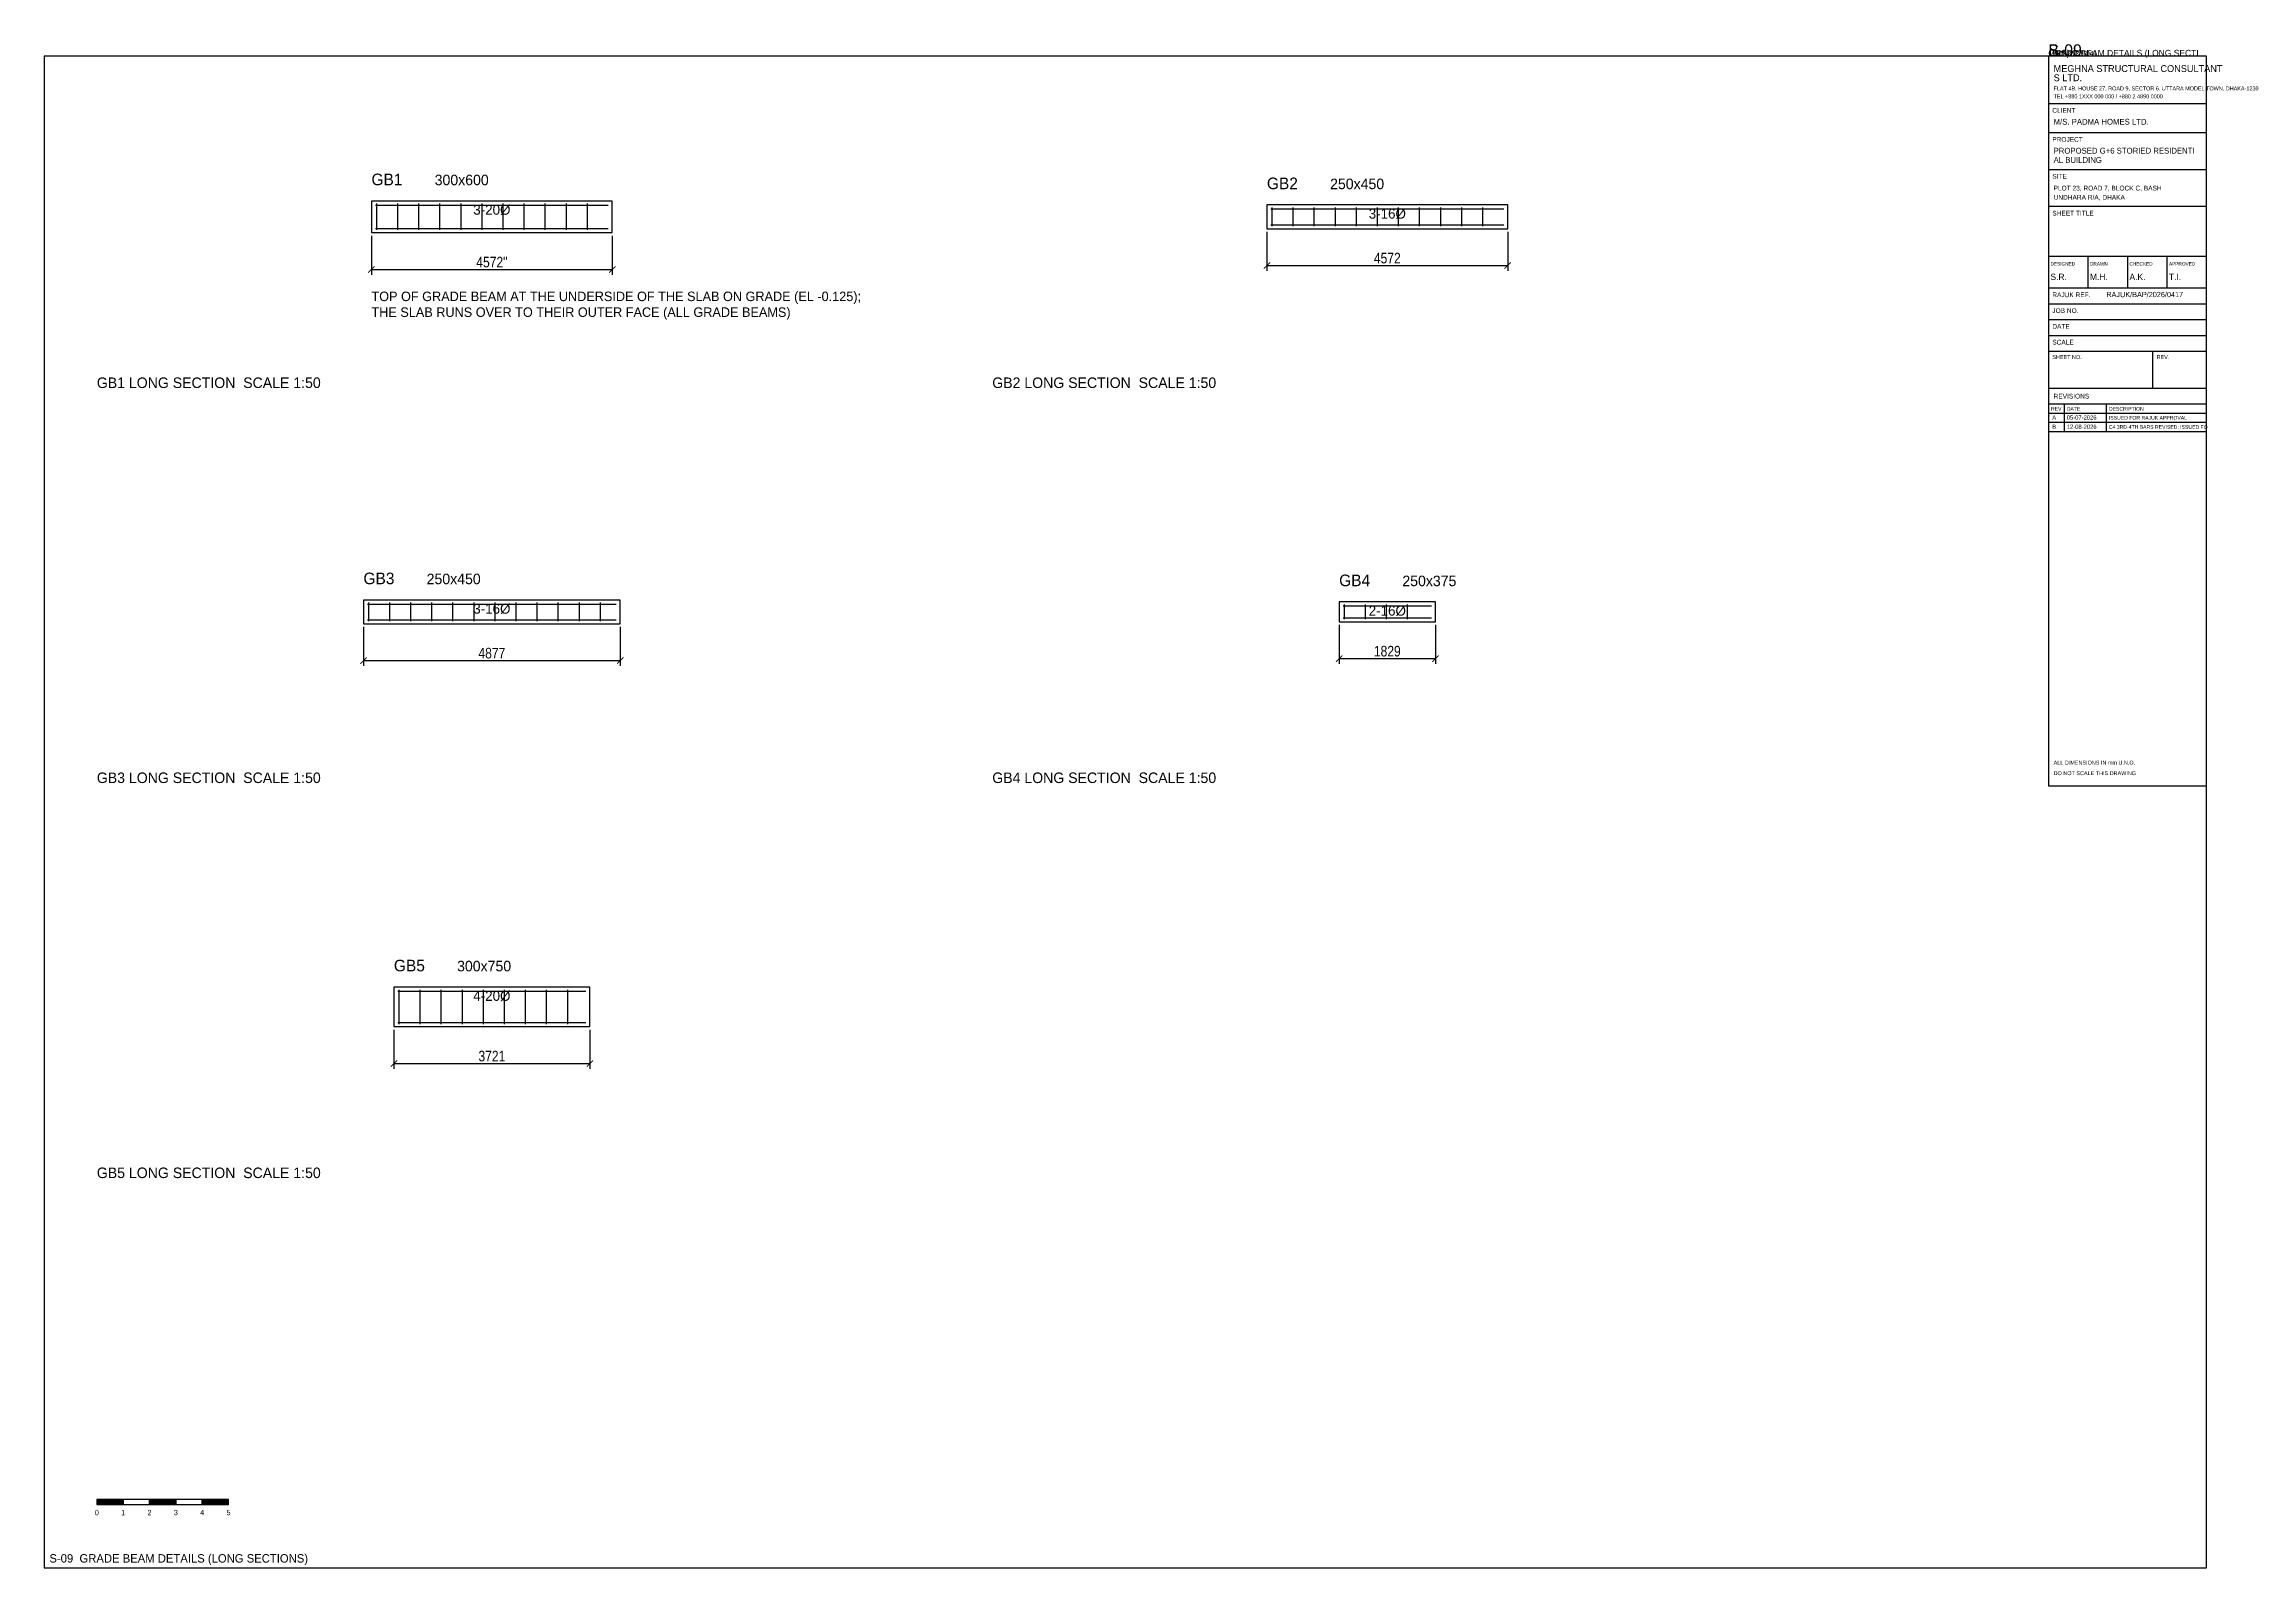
# Model space of a CAD drawing. Extents: x 1000 to 743527, y -207200 to 58857.
# Drawn here: x 95100 to 178927, y -68400 to -10543 of the extents above; entities that cross this region are included whole.
import ezdxf
from ezdxf.enums import TextEntityAlignment as Align

# ---------------------------------------------------------------- set-up
doc = ezdxf.new("R2010")
doc.units = 0
for name, color, linetype in [('Beam Line', 4, 'Continuous'), ('Dimension', 6, 'Continuous'), ('Rod-1', 6, 'Continuous'), ('Rod-2', 2, 'Continuous'), ('Rod-Stirrup', 3, 'Continuous'), ('Sheet', 7, 'Continuous'), ('Text-1', 7, 'Continuous'), ('Text-2', 7, 'Continuous'), ('TITLE', 7, 'Continuous')]:
    doc.layers.add(name, color=color, linetype=linetype)
doc.styles.add('OpenSansCondensed-Light', font='OpenSansCondensed-Light.ttf')
doc.dimstyles.new('EZDXF', dxfattribs={"dimtxt": 0.25, "dimasz": 0.175, "dimexe": 0.375, "dimexo": 0.125, "dimgap": 0.1, "dimtad": 1, "dimlfac": 100, "dimzin": 12, "dimdsep": 46, "dimtxsty": 'OpenSansCondensed-Light', "dimblk": 'ARCHTICK', "dimcen": 2.5, "dimazin": 3, "dimtfac": 0.5, "dimtmove": 2, "dimatfit": 3})

# ---------------------------------------------------------------- blocks, each defined once
blk = doc.blocks.new('TITLE_BLOCK')
at = {"layer": 'TITLE'}
for p, q in [((0, -18), (60, -18)), ((0, -29), (60, -29)), ((0, -43), (60, -43)), ((0, -57), (60, -57)), ((0, -76), (60, -76)), ((0, -76), (0, -88)), ((15, -76), (15, -88)), ((30, -76), (30, -88)), ((45, -76), (45, -88)), ((0, -88), (60, -88)), ((0, -94), (60, -94)), ((0, -100), (60, -100)), ((0, -106), (60, -106)), ((0, -112), (60, -112)), ((39.6, -112), (39.6, -126)), ((0, -126), (60, -126)), ((0, -132), (60, -132)), ((0, -132), (60, -132)), ((6, -132), (6, -142.5)), ((22, -132), (22, -142.5)), ((0, -135.5), (60, -135.5)), ((0, -139), (60, -139)), ((0, -142.5), (60, -142.5))]:
    blk.add_line(p, q, dxfattribs=at)
blk.add_lwpolyline([(0, -277), (60, -277), (60, 0), (0, 0)], close=True, dxfattribs=at)
at = {"layer": 'Text-1'}
for tag, height in [('JOBNO', 2), ('SCALE', 2), ('SHEETTITLE', 2.4), ('SHEETTITLE2', 2.4), ('DATE', 2), ('SHEETNO', 4.5), ('REV', 4.5)]:
    blk.add_attdef(tag, (0, 0), '', height=height, dxfattribs=at)
at = {"layer": 'TITLE'}
for s, height, p in [('S LTD.', 2.6, (2, -9.5)), ('MEGHNA STRUCTURAL CONSULTANT', 2.6, (2, -6)), ('TEL +880 1XXX 000 000 / +880 2 4890 0000', 1.5, (2, -16)), ('FLAT 4B, HOUSE 27, ROAD 9, SECTOR 6, UTTARA MODEL TOWN, DHAKA-1230', 1.5, (2, -13)), ('CLIENT', 1.8, (1.5, -21.5)), ('M/S. PADMA HOMES LTD.', 2.2, (2, -26)), ('PROJECT', 1.8, (1.5, -32.5)), ('AL BUILDING', 2.2, (2, -40.5)), ('PROPOSED G+6 STORIED RESIDENTI', 2.2, (2, -37)), ('SITE', 1.8, (1.5, -46.5)), ('PLOT 23, ROAD 7, BLOCK C, BASH', 1.8, (2, -51)), ('SHEET TITLE', 1.8, (1.5, -60.5)), ('UNDHARA R/A, DHAKA', 1.8, (2, -54.5)), ('DESIGNED', 1.3, (0.8, -79.5)), ('S.R.', 2.4, (0.8, -85)), ('DRAWN', 1.3, (15.8, -79.5)), ('M.H.', 2.4, (15.8, -85)), ('A.K.', 2.4, (30.8, -85)), ('CHECKED', 1.3, (30.8, -79.5)), ('APPROVED', 1.3, (45.8, -79.5)), ('T.I.', 2.4, (45.8, -85)), ('RAJUK REF.', 1.8, (1.5, -91.5)), ('RAJUK/BAP/2026/0417', 2, (22, -91.5)), ('JOB NO.', 1.8, (1.5, -97.5)), ('SCALE', 1.8, (1.5, -109.5)), ('DATE', 1.8, (1.5, -103.5)), ('SHEET NO.', 1.5, (1.5, -115)), ('REV.', 1.5, (41.1, -115)), ('REV', 1.4, (1, -134.6)), ('REVISIONS', 1.8, (2, -130)), ('DATE', 1.4, (7, -134.6)), ('DESCRIPTION', 1.4, (23, -134.6)), ('ALL DIMENSIONS IN mm U.N.O.', 1.5, (2, -269)), ('DO NOT SCALE THIS DRAWING', 1.5, (2, -273))]:
    blk.add_text(s, height=height, dxfattribs=at).set_placement(p)
blk = doc.blocks.new('SCALE_BAR')
at = {"layer": 'Sheet'}
h = blk.add_hatch(color=7, dxfattribs=at)
h.dxf.hatch_style = 1
h.paths.add_polyline_path([(0, 0), (10, 0), (10, 2), (0, 2)])
h = blk.add_hatch(color=7, dxfattribs=at)
h.dxf.hatch_style = 1
h.paths.add_polyline_path([(20, 0), (30, 0), (30, 2), (20, 2)])
h = blk.add_hatch(color=7, dxfattribs=at)
h.dxf.hatch_style = 1
h.paths.add_polyline_path([(40, 0), (50, 0), (50, 2), (40, 2)])
for points in [[(0, 0), (10, 0), (10, 2), (0, 2)], [(10, 0), (20, 0), (20, 2), (10, 2)], [(20, 0), (30, 0), (30, 2), (20, 2)], [(30, 0), (40, 0), (40, 2), (30, 2)], [(40, 0), (50, 0), (50, 2), (40, 2)]]:
    blk.add_lwpolyline(points, close=True, dxfattribs=at)
for s, p in [('0', (0, -4)), ('1', (10, -4)), ('2', (20, -4)), ('3', (30, -4)), ('4', (40, -4)), ('5', (50, -4))]:
    blk.add_text(s, height=2, dxfattribs=at).set_placement(p, align=Align.CENTER)
at = {"layer": 'Text-1'}
blk.add_attdef('UNIT', (0, 0), '', height=2, dxfattribs=at)
blk = doc.blocks.new('_ARCHTICK')
at = {"color": 0, "linetype": 'BYBLOCK', "const_width": 0.15}
blk.add_lwpolyline([(-0.5, -0.5), (0.5, 0.5)], dxfattribs=at)

msp = doc.modelspace()

# ---------------------------------------------------------------- linework, layer by layer
at = {"layer": 'Beam Line'}
for points in [[(107528, -17700), (116672, -17700), (116672, -16500), (107528, -16500)], [(141528, -17550), (150672, -17550), (150672, -16650), (141528, -16650)], [(107223.2, -32550), (116976.8, -32550), (116976.8, -31650), (107223.2, -31650)], [(144271.2, -32475), (147928.8, -32475), (147928.8, -31725), (144271.2, -31725)], [(108379.4, -47850), (115820.6, -47850), (115820.6, -46350), (108379.4, -46350)]]:
    msp.add_lwpolyline(points, close=True, dxfattribs=at)
at = {"layer": 'Rod-1'}
for p, q in [((107680, -17548), (116520, -17548)), ((141680, -17398), (150520, -17398)), ((107375.2, -32398), (116824.8, -32398)), ((144423.2, -32323), (147776.8, -32323)), ((108531.4, -47698), (115668.6, -47698))]:
    msp.add_line(p, q, dxfattribs=at)
at = {"layer": 'Rod-2'}
for p, q in [((107680, -16652), (116520, -16652)), ((141680, -16802), (150520, -16802)), ((107375.2, -31802), (116824.8, -31802)), ((144423.2, -31877), (147776.8, -31877)), ((108531.4, -46502), (115668.6, -46502))]:
    msp.add_line(p, q, dxfattribs=at)
at = {"layer": 'Rod-Stirrup'}
for p, q in [((107728, -17600), (107728, -16600)), ((108528, -17600), (108528, -16600)), ((109328, -17600), (109328, -16600)), ((110128, -17600), (110128, -16600)), ((110928, -17600), (110928, -16600)), ((111728, -17600), (111728, -16600)), ((112528, -17600), (112528, -16600)), ((113328, -17600), (113328, -16600)), ((114128, -17600), (114128, -16600)), ((114928, -17600), (114928, -16600)), ((115728, -17600), (115728, -16600)), ((141728, -17450), (141728, -16750)), ((142528, -17450), (142528, -16750)), ((143328, -17450), (143328, -16750)), ((144128, -17450), (144128, -16750)), ((144928, -17450), (144928, -16750)), ((145728, -17450), (145728, -16750)), ((146528, -17450), (146528, -16750)), ((147328, -17450), (147328, -16750)), ((148128, -17450), (148128, -16750)), ((148928, -17450), (148928, -16750)), ((149728, -17450), (149728, -16750)), ((107423.2, -32450), (107423.2, -31750)), ((108223.2, -32450), (108223.2, -31750)), ((109023.2, -32450), (109023.2, -31750)), ((109823.2, -32450), (109823.2, -31750)), ((110623.2, -32450), (110623.2, -31750)), ((111423.2, -32450), (111423.2, -31750)), ((112223.2, -32450), (112223.2, -31750)), ((113023.2, -32450), (113023.2, -31750)), ((113823.2, -32450), (113823.2, -31750)), ((114623.2, -32450), (114623.2, -31750)), ((115423.2, -32450), (115423.2, -31750)), ((116223.2, -32450), (116223.2, -31750)), ((144471.2, -32375), (144471.2, -31825)), ((145271.2, -32375), (145271.2, -31825)), ((146071.2, -32375), (146071.2, -31825)), ((146871.2, -32375), (146871.2, -31825)), ((108579.4, -47750), (108579.4, -46450)), ((109379.4, -47750), (109379.4, -46450)), ((110179.4, -47750), (110179.4, -46450)), ((110979.4, -47750), (110979.4, -46450)), ((111779.4, -47750), (111779.4, -46450)), ((112579.4, -47750), (112579.4, -46450)), ((113379.4, -47750), (113379.4, -46450)), ((114179.4, -47750), (114179.4, -46450)), ((114979.4, -47750), (114979.4, -46450))]:
    msp.add_line(p, q, dxfattribs=at)
at = {"layer": 'Sheet'}
msp.add_lwpolyline([(95100, -68400), (177200, -68400), (177200, -11000), (95100, -11000)], close=True, dxfattribs=at)

# ---------------------------------------------------------------- block references
at = {"layer": 'Sheet', "xscale": 100, "yscale": 100}
msp.add_blockref('SCALE_BAR', (97100, -66000), dxfattribs=at).add_auto_attribs({'UNIT': 'm'})
at = {"layer": 'TITLE', "xscale": 100, "yscale": 100}
msp.add_blockref('TITLE_BLOCK', (171200, -11000), dxfattribs=at).add_auto_attribs({'SHEETTITLE': 'GRADE BEAM DETAILS (LONG SECTI', 'SHEETTITLE2': 'ONS)', 'JOBNO': 'MSC-2026-041', 'DATE': '12-08-2026', 'SCALE': '1:50', 'SHEETNO': 'S-09', 'REV': 'B'})

# ---------------------------------------------------------------- texts
at = {"layer": 'Sheet'}
for s, height, p in [('GB1 LONG SECTION  SCALE 1:50', 400, (97100, -23600)), ('GB2 LONG SECTION  SCALE 1:50', 400, (131100, -23600)), ('GB3 LONG SECTION  SCALE 1:50', 400, (97100, -38600)), ('GB4 LONG SECTION  SCALE 1:50', 400, (131100, -38600)), ('GB5 LONG SECTION  SCALE 1:50', 400, (97100, -53600)), ('S-09  GRADE BEAM DETAILS (LONG SECTIONS)', 320, (95300, -68200))]:
    msp.add_text(s, height=height, dxfattribs=at).set_placement(p)
at = {"layer": 'Text-1'}
for s, height, p in [('GB1', 440, (107528, -15900)), ('300x600', 400, (109928, -15900)), ('GB2', 440, (141528, -16050)), ('250x450', 400, (143928, -16050)), ('GB3', 440, (107223.2, -31050)), ('250x450', 400, (109623.2, -31050)), ('GB4', 440, (144271.2, -31125)), ('250x375', 400, (146671.2, -31125)), ('GB5', 440, (108379.4, -45750)), ('300x750', 400, (110779.4, -45750))]:
    msp.add_text(s, height=height, dxfattribs=at).set_placement(p)
at = {"layer": 'Text-2'}
for s, p in [('3-20%%C', (112100, -17020)), ('3-16%%C', (146100, -17170)), ('3-16%%C', (112100, -32170)), ('2-16%%C', (146100, -32245)), ('4-20%%C', (112100, -46870))]:
    msp.add_text(s, height=380, dxfattribs=at).set_placement(p, align=Align.CENTER)
for s, p in [('TOP OF GRADE BEAM AT THE UNDERSIDE OF THE SLAB ON GRADE (EL -0.125);', (107528, -20300)), ('THE SLAB RUNS OVER TO THEIR OUTER FACE (ALL GRADE BEAMS)', (107528, -20900))]:
    msp.add_text(s, height=360, dxfattribs=at).set_placement(p)
at = {"layer": 'TITLE'}
for s, height, p in [('A', 160, (171350, -24800)), ('B', 160, (171350, -25150)), ('05-07-2026', 160, (171900, -24800)), ('12-08-2026', 160, (171900, -25150)), ('C4 3RD-4TH BARS REVISED; ISSUED FO', 140, (173500, -25150)), ('ISSUED FOR RAJUK APPROVAL', 140, (173500, -24800))]:
    msp.add_text(s, height=height, dxfattribs=at).set_placement(p)

# ---------------------------------------------------------------- dimensions: what is measured, and where the dimension line sits
at = {"layer": 'Dimension'}
for base, p1, p2 in [((141528, -18950), (141528, -17550), (150672, -17550)), ((107223.2, -33950), (107223.2, -32550), (116976.8, -32550)), ((144271.2, -33875), (144271.2, -32475), (147928.8, -32475)), ((108379.4, -49250), (108379.4, -47850), (115820.6, -47850))]:
    msp.add_linear_dim(base=base, p1=p1, p2=p2, dimstyle='EZDXF', override={"dimtxt": 400, "dimasz": 240, "dimexe": 200, "dimexo": 120, "dimgap": 80, "dimtad": 1, "dimtih": 1, "dimtoh": 1, "dimdec": 0, "dimlfac": 0.5}, dxfattribs=at).render()
msp.add_linear_dim(base=(107528, -19100), p1=(107528, -17700), p2=(116672, -17700), text='<>"', dimstyle='EZDXF', override={"dimtxt": 400, "dimasz": 240, "dimexe": 200, "dimexo": 120, "dimgap": 80, "dimtad": 1, "dimtih": 1, "dimtoh": 1, "dimdec": 0, "dimlfac": 0.5}, dxfattribs=at).render()

doc.saveas('drawing.dxf')
